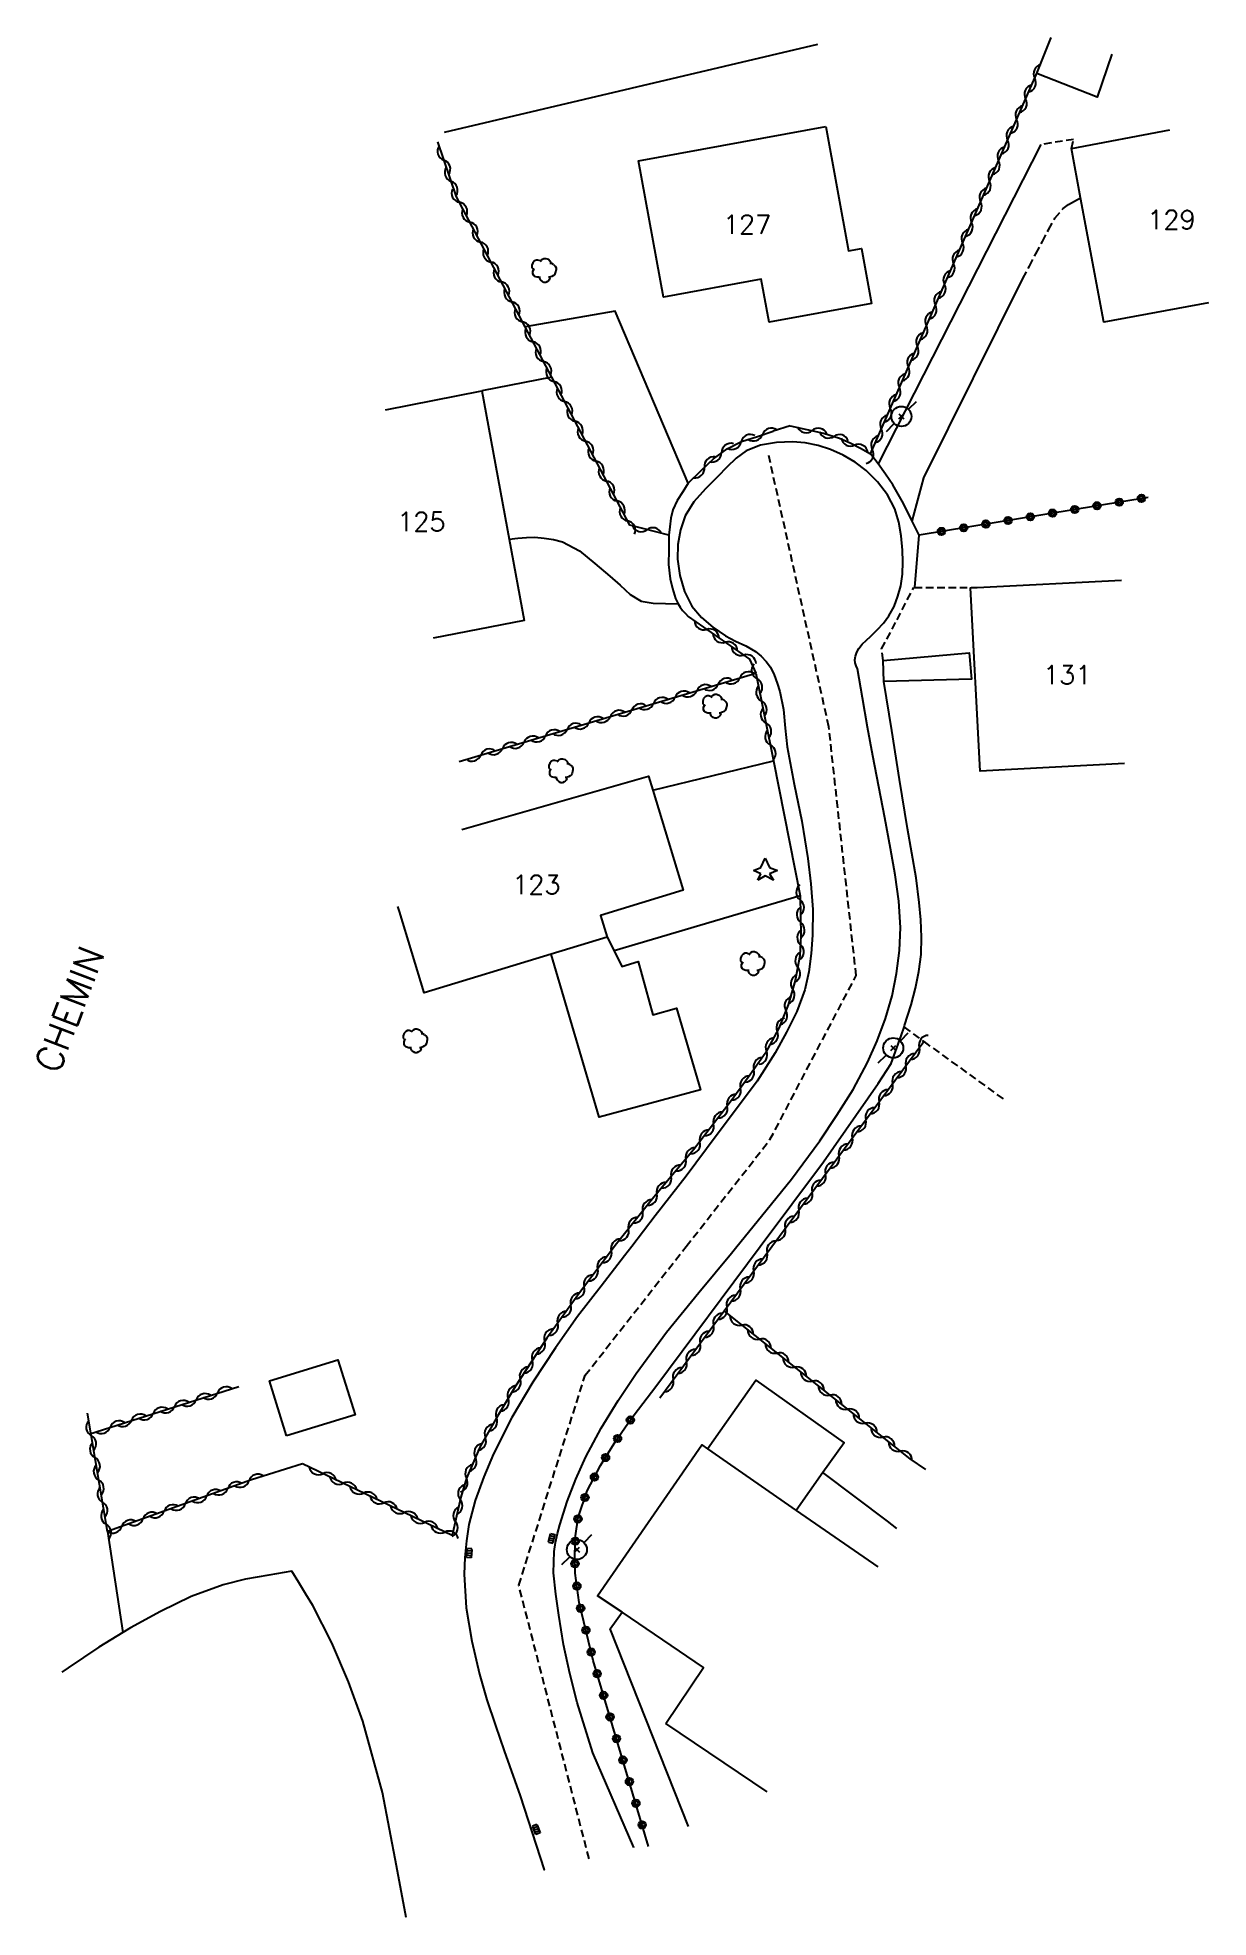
# Model space of a CAD drawing. Header units: millimetres. Extents: x 143000 to 143957, y 139149 to 140000.
# Drawn here: x 143879.4 to 143957.3, y 139626.3 to 139751.5 of the extents above; entities that cross this region are included whole.
import ezdxf
from ezdxf.enums import TextEntityAlignment as Align

# ---------------------------------------------------------------- set-up
doc = ezdxf.new("R2010")
doc.units = ezdxf.units.MM
doc.linetypes.add('DASHED', pattern=[0.75, 0.5, -0.25])
doc.layers.get('0').update_dxf_attribs({"linetype": 'CONTINUOUS'})
for name, color, linetype in [('W0001', 6, 'DASHED'), ('W0008', 7, 'CONTINUOUS'), ('W0017', 7, 'CONTINUOUS'), ('W0101', 7, 'CONTINUOUS'), ('W0104', 1, 'CONTINUOUS'), ('W0105', 7, 'CONTINUOUS'), ('W0112', 1, 'DASHED'), ('W0300', 7, 'CONTINUOUS'), ('W0303', 7, 'CONTINUOUS'), ('W0310', 3, 'CONTINUOUS'), ('W0323', 7, 'CONTINUOUS'), ('W0330', 7, 'CONTINUOUS'), ('W0401', 7, 'CONTINUOUS'), ('W0473', 7, 'CONTINUOUS'), ('W0989', 7, 'CONTINUOUS'), ('W0991', 7, 'CONTINUOUS')]:
    doc.layers.add(name, color=color, linetype=linetype)
doc.styles.get("Standard").update_dxf_attribs({"font": 'romans.shx', "width": 0.85})

msp = doc.modelspace()

# ---------------------------------------------------------------- texts
at = {"layer": 'W0989'}
msp.add_text('CHEMIN', height=1.75, rotation=69.104, dxfattribs=at).set_placement((143880.75, 139682.44))
at = {"layer": 'W0991'}
for s, p in [('129', (143954.87, 139739.41)), ('127', (143926.6, 139739.09)), ('125', (143904.91, 139719.29)), ('131', (143947.93, 139709.09)), ('123', (143912.57, 139695.11))]:
    msp.add_text(s, height=1.25, dxfattribs=at).set_placement(p, align=Align.MIDDLE_CENTER)

# ---------------------------------------------------------------- blocks, each defined once
blk = doc.blocks.new('T473')
for p, q in [((-0.166667, 0.166667), (0.166667, -0.166667)), ((-0.166667, -0.166667), (0.166667, 0.166667)), ((0.500001, 0.500001), (1.000002, 1.000002)), ((-1.000002, -1.000002), (-0.500001, -0.500001))]:
    blk.add_line(p, q)
blk.add_ellipse((0, 0), major_axis=(0.471405, 0.471405), ratio=1, start_param=5.4977871438, end_param=11.780972451)
blk = doc.blocks.new('T300')
for p, q in [((-0.8, 0.51), (-0.86, 0.34)), ((-0.86, 0.34), (-0.86, 0.17)), ((-0.86, 0.17), (-0.74, 0.06)), ((-0.69, 0.63), (-0.8, 0.51)), ((-0.8, -0.06), (-0.74, 0.06)), ((-0.74, 0.06), (-0.69, 0.11)), ((-0.57, 0.69), (-0.69, 0.63)), ((-0.46, 0.69), (-0.57, 0.69)), ((-0.29, 0.63), (-0.46, 0.69)), ((-0.29, 0.63), (-0.17, 0.74)), ((-0.23, 0.57), (-0.29, 0.63)), ((-0.17, 0.74), (-0.06, 0.8)), ((-0.06, 0.8), (0.06, 0.8)), ((0.06, 0.8), (0.23, 0.74)), ((0.23, 0.74), (0.34, 0.63)), ((0.34, 0.63), (0.4, 0.51)), ((0.46, 0.46), (0.34, 0.46)), ((0.4, 0.51), (0.4, 0.46)), ((0.57, 0.4), (0.46, 0.46)), ((0.57, 0.4), (0.69, 0.29)), ((0.69, 0.29), (0.74, 0.17)), ((0.74, 0.06), (0.69, -0.17)), ((0.74, 0.17), (0.74, 0.06)), ((-0.8, -0.17), (-0.8, -0.06)), ((-0.8, -0.23), (-0.8, -0.17)), ((-0.74, -0.34), (-0.8, -0.23)), ((-0.69, -0.4), (-0.74, -0.34)), ((-0.51, -0.46), (-0.69, -0.4)), ((-0.4, -0.46), (-0.51, -0.46)), ((-0.4, -0.46), (-0.34, -0.46)), ((-0.34, -0.46), (-0.34, -0.4)), ((-0.34, -0.51), (-0.34, -0.46)), ((-0.29, -0.63), (-0.34, -0.51)), ((-0.17, -0.74), (-0.29, -0.63)), ((-0.06, -0.8), (-0.17, -0.74)), ((0.06, -0.8), (-0.06, -0.8)), ((0.17, -0.74), (0.06, -0.8)), ((0.23, -0.69), (0.17, -0.74)), ((0.29, -0.46), (0.23, -0.46)), ((0.29, -0.63), (0.23, -0.69)), ((0.46, -0.4), (0.29, -0.46)), ((0.34, -0.51), (0.29, -0.63)), ((0.34, -0.51), (0.34, -0.46)), ((0.57, -0.34), (0.46, -0.4)), ((0.63, -0.29), (0.57, -0.34)), ((0.69, -0.17), (0.63, -0.29))]:
    blk.add_line(p, q)
blk = doc.blocks.new('T303')
for p, q in [((-0.77, 0), (-0.28, 0.21)), ((-0.28, -0.21), (-0.77, 0)), ((-0.28, 0.21), (0, 0.83)), ((0, 0.83), (0.28, 0.21)), ((0.28, 0.21), (0.83, 0)), ((0.83, 0), (0.28, -0.21)), ((-0.49, -0.63), (-0.28, -0.21)), ((0, -0.35), (-0.49, -0.63)), ((0.56, -0.63), (0, -0.35)), ((0.28, -0.21), (0.56, -0.63))]:
    blk.add_line(p, q)
blk = doc.blocks.new('T401')
for p, q in [((-0.3, 0.3), (0, 0.3)), ((-0.3, -0.25), (-0.3, 0.3)), ((-0.3, 0.15), (0, 0.15)), ((-0.3, 0), (0, 0)), ((0, 0.3), (0, -0.25)), ((-0.3, -0.15), (0, -0.15)), ((-0.3, -0.25), (-0.3, -0.3)), ((-0.3, -0.3), (0, -0.3)), ((0, -0.3), (0, -0.25))]:
    blk.add_line(p, q)
blk = doc.blocks.new('t323o')
at = {"color": 0, "linetype": 'Continuous'}
for radius in [0.25, 0.15]:
    blk.add_circle((0, 0), radius, dxfattribs=at)
blk = doc.blocks.new('t310o')
at = {"color": 0, "linetype": 'Continuous'}
for centre, start, end in [((-0.5, 0.38), 216.8699, 323.1304), ((0.5, -0.37), 36.8699, 143.1303)]:
    blk.add_arc(centre, 0.625, start, end, dxfattribs=at)

# ---------------------------------------------------------------- linework, layer by layer
at = {"layer": 'W0001'}
for points in [[(143922.55, 139671), (143928.13, 139678.12), (143933.87, 139689.05), (143932.05, 139705.63), (143928.05, 139723.69)], [(143916.08, 139630.21), (143911.4, 139648.44), (143915.82, 139662.42), (143922.55, 139671)]]:
    msp.add_lwpolyline(points, dxfattribs=at)
at = {"layer": 'W0008'}
for points in [[(143933.95, 139709.48), (143933.88, 139709.69), (143933.81, 139709.89), (143933.78, 139710.09), (143933.82, 139710.34), (143933.92, 139710.59), (143934.05, 139710.83), (143934.28, 139711.12), (143934.55, 139711.39), (143934.83, 139711.65), (143935.26, 139712.09), (143935.68, 139712.53), (143936.05, 139713.01), (143936.39, 139713.64), (143936.65, 139714.32), (143936.84, 139715.02), (143936.96, 139715.8), (143936.98, 139716.61), (143936.95, 139717.4), (143936.87, 139718.34), (143936.72, 139719.26), (143936.45, 139720.14), (143935.95, 139721.08), (143935.3, 139721.95), (143934.54, 139722.7), (143933.81, 139723.25), (143933.01, 139723.72), (143932.17, 139724.09), (143931.35, 139724.36), (143930.48, 139724.54), (143929.62, 139724.61), (143928.57, 139724.57), (143927.51, 139724.38), (143926.54, 139724.01), (143925.87, 139723.52), (143925.25, 139722.92), (143924.66, 139722.3), (143923.84, 139721.48), (143923.06, 139720.62), (143922.48, 139719.67), (143922.17, 139718.75), (143922, 139717.76), (143921.97, 139716.79), (143922.12, 139715.7), (143922.44, 139714.63), (143922.93, 139713.66), (143923.56, 139712.91), (143924.33, 139712.26), (143925.16, 139711.68), (143925.83, 139711.33), (143926.53, 139711.02), (143927.17, 139710.63), (143927.54, 139710.32), (143927.87, 139709.97), (143928.16, 139709.59), (143928.42, 139709.08), (143928.61, 139708.53), (143928.78, 139707.98), (143929.02, 139706.77), (143929.14, 139705.53), (143929.27, 139704.29), (143929.74, 139701.81), (143930.26, 139699.34), (143930.66, 139696.85), (143930.85, 139695.16), (143930.98, 139693.45), (143930.97, 139691.75), (143930.88, 139690.52), (143930.71, 139689.3), (143930.45, 139688.1), (143929.92, 139686.66), (143929.23, 139685.27), (143928.48, 139683.91), (143927.27, 139682.01), (143925.91, 139680.18), (143924.54, 139678.37), (143922.54, 139675.69), (143920.49, 139673.04), (143918.93, 139671)], [(143925.92, 139671), (143927.57, 139673.03), (143929.57, 139675.49), (143931.45, 139678.04), (143932.59, 139679.74), (143933.67, 139681.47), (143934.62, 139683.27), (143935.26, 139684.71), (143935.82, 139686.19), (143936.26, 139687.7), (143936.56, 139689.2), (143936.75, 139690.73), (143936.83, 139692.26), (143936.72, 139694.01), (143936.46, 139695.76), (143936.16, 139697.51), (143935.79, 139699.57), (143935.38, 139701.62), (143934.98, 139703.68), (143934.63, 139705.61), (143934.29, 139707.55), (143933.95, 139709.48)], [(143918.93, 139671), (143918.45, 139670.38), (143916.88, 139668.36), (143915.32, 139666.34), (143913.84, 139664.26), (143912.33, 139661.97), (143910.93, 139659.62), (143909.72, 139657.18), (143909.07, 139655.65), (143908.5, 139654.08), (143908.08, 139652.48), (143907.91, 139651.39), (143907.81, 139650.28), (143907.77, 139649.17), (143907.9, 139646.94), (143908.28, 139644.71), (143908.78, 139642.52), (143909.27, 139640.8), (143909.85, 139639.1), (143910.43, 139637.41), (143911.5, 139634.41), (143913.1, 139629.47), (143913.1, 139629.47), (143913.1, 139629.47)], [(143919.07, 139630.96), (143919.07, 139630.96), (143916.33, 139637.28), (143916.33, 139637.28), (143915.29, 139640.63), (143914.81, 139642.55), (143914.38, 139644.48), (143914.06, 139646.43), (143913.86, 139647.85), (143913.71, 139649.27), (143913.75, 139650.68), (143913.85, 139651.28), (143913.99, 139651.88), (143914.14, 139652.47), (143914.62, 139654.01), (143915.21, 139655.51), (143915.87, 139656.98), (143916.88, 139658.89), (143918.01, 139660.74), (143919.21, 139662.55), (143921.23, 139665.29), (143923.4, 139667.93), (143925.56, 139670.56), (143925.92, 139671)]]:
    msp.add_lwpolyline(points, dxfattribs=at)
at = {"layer": 'W0017'}
for points in [[(143946.16, 139744.41), (143935.33, 139723.14)], [(143937.6, 139719.32), (143938.38, 139722.2), (143944.98, 139735.48)], [(143922.69, 139721.86), (143917.82, 139733.31), (143911.83, 139732.27)], [(143913.6, 139728.91), (143908.95, 139728.01)], [(143910.77, 139718.12), (143911.34, 139718.18), (143911.91, 139718.24), (143912.47, 139718.25), (143913.1, 139718.2), (143913.71, 139718.1), (143914.31, 139717.94), (143915.44, 139717.35), (143916.46, 139716.51), (143917.47, 139715.65), (143918.15, 139715.05), (143918.82, 139714.44), (143919.56, 139714), (143920.34, 139713.85), (143921.18, 139713.83), (143922.02, 139713.82)], [(143920.32, 139701.4), (143928.36, 139703.36)], [(143930.13, 139694.37), (143917.75, 139690.69)], [(143936.58, 139652.21), (143935.95, 139652.71), (143933.81, 139654.33), (143931.66, 139655.95)]]:
    msp.add_lwpolyline(points, dxfattribs=at)
at = {"layer": 'W0101'}
msp.add_lwpolyline([(143931.84, 139745.62), (143933.36, 139737.34), (143934.22, 139737.49), (143934.89, 139733.82), (143928.08, 139732.57), (143927.55, 139735.44), (143921.04, 139734.24), (143919.37, 139743.33)], close=True, dxfattribs=at)
for points in [[(143948.2, 139744.16), (143954.77, 139745.39)], [(143957.33, 139733.87), (143950.36, 139732.57), (143948.82, 139740.87), (143948.2, 139744.16)], [(143902.52, 139726.75), (143908.95, 139728.01)], [(143908.95, 139728.01), (143910.77, 139718.12), (143911.76, 139712.71), (143905.71, 139711.53)], [(143951.75, 139703.17), (143942.13, 139702.67), (143941.49, 139714.88), (143941.93, 139714.9), (143951.53, 139715.4)], [(143907.6, 139698.78), (143920.04, 139702.33), (143920.32, 139701.4), (143922.35, 139694.74), (143916.85, 139693.06), (143917.29, 139691.61), (143913.55, 139690.47), (143905.1, 139687.89), (143903.45, 139693.31), (143903.34, 139693.66)], [(143921.19, 139639.23), (143923.71, 139642.96), (143918.28, 139646.63), (143916.64, 139647.74), (143923.6, 139657.78), (143923.96, 139657.53), (143929.88, 139653.42), (143935.32, 139649.65)], [(143927.95, 139634.67), (143921.19, 139639.23)]]:
    msp.add_lwpolyline(points, dxfattribs=at)
at = {"layer": 'W0104'}
for points in [[(143950.9, 139750.44), (143949.93, 139747.57), (143945.9, 139749.14), (143945.93, 139749.21), (143946.85, 139751.54)], [(143917.29, 139691.61), (143917.75, 139690.69), (143918.27, 139689.66), (143919.36, 139689.98), (143920.32, 139686.44), (143921.9, 139686.87), (143923.5, 139681.44), (143916.75, 139679.61), (143913.55, 139690.47)], [(143923.96, 139657.53), (143927.18, 139662.09), (143933.06, 139657.93), (143931.66, 139655.95), (143929.88, 139653.42)], [(143922.7, 139632.36), (143917.49, 139645.54), (143918.28, 139646.63)]]:
    msp.add_lwpolyline(points, dxfattribs=at)
msp.add_lwpolyline([(143895.94, 139658.38), (143894.8, 139662.05), (143899.36, 139663.46), (143900.5, 139659.79)], close=True, dxfattribs=at)
at = {"layer": 'W0105'}
msp.add_lwpolyline([(143935.67, 139710.05), (143941.39, 139710.55), (143941.55, 139708.79), (143935.71, 139708.65)], close=True, dxfattribs=at)
at = {"layer": 'W0112'}
for points in [[(143948.2, 139744.16), (143948.35, 139744.76), (143946.16, 139744.41)], [(143944.98, 139735.48), (143945.41, 139736.31), (143945.83, 139737.14), (143946.28, 139737.96), (143946.68, 139738.74), (143947.11, 139739.51), (143947.65, 139740.15), (143948.02, 139740.41), (143948.42, 139740.64), (143948.82, 139740.87)], [(143935.67, 139710.05), (143935.56, 139710.81), (143936.59, 139712.75), (143937.7, 139714.91), (143937.77, 139714.91), (143941.93, 139714.9)], [(143937.06, 139685.61), (143938.38, 139684.65), (143943.67, 139680.83)]]:
    msp.add_lwpolyline(points, dxfattribs=at)
at = {"layer": 'W0300'}
msp.add_lwpolyline([(143931.29, 139751.08), (143906.44, 139745.21)], dxfattribs=at)
at = {"layer": 'W0310'}
for points in [[(143929.48, 139725.68), (143930.58, 139725.44), (143931.69, 139725.19), (143932.76, 139724.86), (143933.46, 139724.54), (143934.15, 139724.18), (143934.83, 139723.82), (143945.93, 139749.21)], [(143921.39, 139718.38), (143918.8, 139719.06), (143913.6, 139728.91), (143911.83, 139732.27), (143907.26, 139740.94), (143906.01, 139744.59)], [(143922.69, 139721.86), (143923.53, 139722.67), (143924.36, 139723.47), (143925.27, 139724.15), (143926.24, 139724.62), (143927.29, 139724.97), (143928.34, 139725.33)], [(143922.69, 139712.97), (143926.76, 139710.13), (143927.19, 139709.2)], [(143907.43, 139703.31), (143927.19, 139709.2), (143928.36, 139703.36)], [(143930.13, 139694.37), (143930.16, 139693.03), (143930.19, 139691.69), (143930.11, 139690.36), (143929.81, 139688.72), (143929.34, 139687.1), (143928.72, 139685.54), (143927.8, 139683.86), (143926.68, 139682.27), (143925.54, 139680.7), (143923.04, 139677.44), (143920.4, 139674.28), (143917.83, 139671.07), (143917.77, 139671)], [(143928.26, 139671), (143938.38, 139684.65)], [(143917.77, 139671), (143915.52, 139668.01), (143913.27, 139664.9), (143911.19, 139661.69), (143909.98, 139659.7), (143908.83, 139657.68), (143907.91, 139655.57), (143907.55, 139654.31), (143907.26, 139653.03), (143906.97, 139651.74), (143897, 139656.52)], [(143920.8, 139660.93), (143925.08, 139666.71), (143928.26, 139671)], [(143937.47, 139656.86), (143925.08, 139666.71)], [(143882.76, 139658.51), (143892.75, 139661.68)], [(143893.59, 139655.45), (143884, 139652.01), (143882.68, 139659.89)]]:
    msp.add_lwpolyline(points, dxfattribs=at)
at = {"layer": 'W0323'}
for points in [[(143953.31, 139720.91), (143938.07, 139718.39)], [(143920.05, 139631.04), (143916.36, 139643.43), (143915.89, 139645.36), (143915.42, 139647.28), (143915.16, 139649.23), (143915.13, 139650.48), (143915.18, 139651.73), (143915.36, 139652.95), (143915.96, 139654.73), (143916.85, 139656.42), (143917.87, 139658.05), (143918.26, 139658.63), (143918.67, 139659.21), (143919.08, 139659.78)]]:
    msp.add_lwpolyline(points, dxfattribs=at)
at = {"layer": 'W0330'}
for points in [[(143929.48, 139725.68), (143928.34, 139725.33)], [(143938.07, 139718.39), (143937.6, 139719.32), (143937.5, 139719.52), (143936.93, 139720.65), (143936.31, 139721.75), (143935.83, 139722.45), (143935.33, 139723.14), (143934.83, 139723.82)], [(143922.69, 139721.86), (143922.32, 139721.28), (143921.95, 139720.7), (143921.66, 139720.08), (143921.53, 139719.53), (143921.46, 139718.95), (143921.39, 139718.38)], [(143921.39, 139718.38), (143921.39, 139717.41), (143921.38, 139716.44), (143921.49, 139715.49), (143921.64, 139714.83), (143921.84, 139714.18), (143922.02, 139713.82), (143922.14, 139713.59), (143922.31, 139713.38), (143922.5, 139713.17), (143922.69, 139712.97)], [(143937.77, 139714.91), (143938.07, 139718.39)], [(143936.87, 139685.03), (143937.06, 139685.61), (143937.1, 139685.72), (143937.32, 139686.41), (143937.53, 139687.11), (143937.82, 139688.21), (143938.05, 139689.33), (143938.2, 139690.46), (143938.23, 139691.61), (143938.17, 139692.76), (143938.07, 139693.91), (143937.86, 139695.56), (143937.57, 139697.2), (143937.29, 139698.84), (143936.76, 139702.11), (143936.24, 139705.38), (143935.71, 139708.65)], [(143928.36, 139703.36), (143930.13, 139694.37)], [(143927.48, 139671), (143931.7, 139676.65), (143935.34, 139681.85), (143936.2, 139683.2), (143936.87, 139685.03)], [(143919.08, 139659.78), (143920.53, 139661.68), (143927.48, 139671)], [(143897, 139656.52), (143893.59, 139655.45)], [(143938.52, 139656.15), (143937.47, 139656.86)], [(143884, 139652.01), (143885.03, 139645.29)], [(143896.28, 139649.37), (143894.75, 139649.1), (143893.21, 139648.83), (143891.71, 139648.47), (143889.59, 139647.68), (143887.54, 139646.69), (143885.54, 139645.6), (143885.03, 139645.29), (143883.43, 139644.32), (143881.38, 139642.94), (143880.98, 139642.65)], [(143903.89, 139626.31), (143903.25, 139629.75), (143902.33, 139634.62), (143901.02, 139639.37), (143900.05, 139642), (143898.96, 139644.59), (143897.69, 139647.08), (143897.23, 139647.85), (143896.76, 139648.61), (143896.28, 139649.37)]]:
    msp.add_lwpolyline(points, dxfattribs=at)

# ---------------------------------------------------------------- block references
at = {"layer": 'W0300', "rotation": 359.9999899820874}
for p in [(143913.14, 139736.03), (143924.51, 139706.99), (143914.26, 139702.7), (143927.03, 139689.85), (143904.56, 139684.7)]:
    msp.add_blockref('T300', p, dxfattribs=at)
at = {"layer": 'W0303', "rotation": 359.9999899820874}
msp.add_blockref('T303', (143927.81, 139696.04), dxfattribs=at)
at = {"layer": 'W0310'}
for p, rotation in [((143945.77, 139748.83), 66.37973927756319), ((143945.16, 139747.46), 66.37973927756319), ((143944.56, 139746.08), 66.37973927756319), ((143943.96, 139744.71), 66.37973927756319), ((143906.42, 139743.38), 108.9067616195656), ((143943.36, 139743.33), 66.37973927756319), ((143906.9, 139741.96), 108.9067616195656), ((143942.76, 139741.96), 66.37973927756319), ((143907.45, 139740.57), 117.8072895116736), ((143942.16, 139740.59), 66.37973927756319), ((143908.15, 139739.24), 117.8072895116736), ((143941.56, 139739.21), 66.37973927756319), ((143908.85, 139737.92), 117.8072895116736), ((143940.96, 139737.84), 66.37973927756319), ((143909.55, 139736.59), 117.8072895116736), ((143940.36, 139736.46), 66.37973927756319), ((143910.25, 139735.26), 117.8072895116736), ((143910.95, 139733.94), 117.8072895116736), ((143939.76, 139735.09), 66.37973927756319), ((143939.15, 139733.71), 66.37973927756319), ((143911.65, 139732.61), 117.8072895116736), ((143938.55, 139732.34), 66.37973927756319), ((143912.35, 139731.28), 117.8118801160275), ((143937.95, 139730.96), 66.37973927756319), ((143913.05, 139729.96), 117.8118801160275), ((143937.35, 139729.59), 66.37973927756319), ((143913.75, 139728.63), 117.8127166842001), ((143936.75, 139728.22), 66.37973927756319), ((143914.45, 139727.3), 117.8127166842001), ((143936.15, 139726.84), 66.37973927756319), ((143915.15, 139725.98), 117.8127166842001), ((143935.55, 139725.47), 66.37973927756319), ((143915.85, 139724.65), 117.8127166842001), ((143926.21, 139724.6), 25.33612228648404), ((143927.63, 139725.09), 18.68085194594699), ((143930.94, 139725.36), 347.5807443168073), ((143932.39, 139724.97), 342.6125366163203), ((143933.76, 139724.38), 332.3070942321067), ((143934.95, 139724.09), 66.37973927756319), ((143916.55, 139723.32), 117.8127166842001), ((143923.77, 139722.91), 43.94946163745732), ((143924.91, 139723.88), 37.01129360674473), ((143917.25, 139722), 117.8127166842001), ((143917.95, 139720.67), 117.8127166842001), ((143918.65, 139719.34), 117.8127166842001), ((143919.94, 139718.76), 165.1662350470765), ((143923.92, 139712.11), 325.0968441070445), ((143925.15, 139711.25), 325.0968441070445), ((143926.38, 139710.4), 325.0968441070445), ((143924.68, 139708.45), 16.6063130232484), ((143926.12, 139708.88), 16.6063130232484), ((143927.26, 139708.82), 281.3646273982018), ((143920.37, 139707.17), 16.6063130232484), ((143921.81, 139707.59), 16.6063130232484), ((143923.25, 139708.02), 16.6063130232484), ((143927.56, 139707.35), 281.3646273982018), ((143916.06, 139705.88), 16.6063130232484), ((143917.5, 139706.31), 16.6063130232484), ((143918.93, 139706.74), 16.6063130232484), ((143927.86, 139705.88), 281.3646273982018), ((143911.75, 139704.59), 16.6063130232484), ((143913.18, 139705.02), 16.6063130232484), ((143914.62, 139705.45), 16.6063130232484), ((143928.15, 139704.41), 281.3646273982018), ((143908.87, 139703.74), 16.6063130232484), ((143910.31, 139704.17), 16.6063130232484), ((143930.13, 139694.09), 271.3242750716865), ((143930.17, 139692.59), 271.3669776674385), ((143930.16, 139691.1), 266.6740991246094), ((143929.97, 139689.61), 259.5696125301517), ((143929.64, 139688.15), 253.719463220935), ((143929.19, 139686.72), 248.4782969678055), ((143928.61, 139685.34), 241.1747984854939), ((143927.89, 139684.02), 241.1747984854939), ((143938.08, 139684.26), 53.47064290550101), ((143927.05, 139682.78), 235.0587032551696), ((143937.19, 139683.05), 53.47064290550101), ((143926.17, 139681.56), 233.9444277401625), ((143936.3, 139681.85), 53.47064290550101), ((143925.28, 139680.36), 232.5275103463512), ((143935.4, 139680.64), 53.47064290550101), ((143924.37, 139679.17), 232.5275103463512), ((143934.51, 139679.44), 53.47064290550101), ((143923.46, 139677.98), 232.5275103463512), ((143933.62, 139678.23), 53.47064290550101), ((143922.52, 139676.81), 230.0767749414951), ((143932.73, 139677.03), 53.47064290550101), ((143921.55, 139675.66), 230.0767749414951), ((143931.83, 139675.82), 53.47064290550101), ((143920.59, 139674.51), 230.0767749414951), ((143930.94, 139674.62), 53.47064290550101), ((143919.65, 139673.34), 231.2488005834804), ((143930.05, 139673.41), 53.47064290550101), ((143918.71, 139672.17), 231.2488005834804), ((143929.15, 139672.21), 53.47064290550101), ((143917.56, 139670.71), 233.0229789595777), ((143927.94, 139670.57), 53.46891097881707), ((143916.65, 139669.51), 233.0229789595777), ((143927.05, 139669.36), 53.46891097881707), ((143915.75, 139668.32), 233.0229789595777), ((143926.16, 139668.16), 53.46891097881707), ((143914.87, 139667.1), 234.1065386126598), ((143925.26, 139666.95), 53.46891097881707), ((143913.99, 139665.89), 234.1065386126598), ((143924.37, 139665.75), 53.46308392104156), ((143926.25, 139665.77), 141.5216177896244), ((143913.12, 139664.67), 237.0489240116055), ((143923.48, 139664.54), 53.46308392104156), ((143927.43, 139664.84), 141.5216177896244), ((143912.3, 139663.41), 237.0489240116055), ((143922.58, 139663.34), 53.46308392104156), ((143928.6, 139663.91), 141.5216177896244), ((143929.78, 139662.97), 141.5216177896244), ((143911.49, 139662.15), 237.0489240116055), ((143921.69, 139662.13), 53.46308392104156), ((143930.95, 139662.04), 141.5216177896244), ((143889.91, 139660.78), 17.65699117944719), ((143891.34, 139661.24), 17.65699117944719), ((143910.69, 139660.88), 238.5926230392728), ((143932.13, 139661.11), 141.5216177896244), ((143885.62, 139659.42), 17.65699117944719), ((143887.05, 139659.87), 17.65699117944719), ((143888.48, 139660.33), 17.65699117944719), ((143909.91, 139659.59), 240.3498072388235), ((143933.3, 139660.17), 141.5216177896244), ((143934.47, 139659.24), 141.5216177896244), ((143882.93, 139658.41), 99.50977718250863), ((143884.19, 139658.96), 17.65699117944719), ((143909.17, 139658.29), 240.3498072388235), ((143935.65, 139658.31), 141.5216177896244), ((143883.18, 139656.93), 99.50977718250863), ((143908.51, 139656.95), 246.4746434409529), ((143936.82, 139657.37), 141.5216177896244), ((143883.43, 139655.45), 99.50977718250863), ((143898.35, 139655.87), 154.3898286975631), ((143907.91, 139655.57), 246.4746434409529), ((143883.68, 139653.97), 99.50977718250863), ((143890.61, 139654.38), 199.7537630776806), ((143892.02, 139654.89), 199.7537630776806), ((143893.43, 139655.4), 199.7537630776806), ((143899.71, 139655.23), 154.3898286975631), ((143901.06, 139654.58), 154.3898286975631), ((143907.5, 139654.13), 257.4098326356645), ((143883.92, 139652.49), 99.50977718250863), ((143887.78, 139653.37), 199.7537630776806), ((143889.19, 139653.87), 199.7537630776806), ((143902.41, 139653.93), 154.3898286975631), ((143903.77, 139653.28), 154.3898286975631), ((143907.18, 139652.67), 257.4523092797558), ((143884.96, 139652.35), 199.7537630776806), ((143886.37, 139652.86), 199.7537630776806), ((143905.12, 139652.63), 154.3898286975631), ((143906.47, 139651.98), 154.3898286975631)]:
    msp.add_blockref('t310o', p, dxfattribs=dict(at, rotation=rotation))
at = {"layer": 'W0323'}
for p, rotation in [((143945.47, 139719.61), 189.3681027496981), ((143946.95, 139719.86), 189.3681027496981), ((143948.43, 139720.1), 189.3681027496981), ((143949.91, 139720.35), 189.3681027496981), ((143951.39, 139720.59), 189.3681027496981), ((143952.87, 139720.84), 189.3681027496981), ((143939.55, 139718.64), 189.3681027496981), ((143941.03, 139718.88), 189.3681027496981), ((143942.51, 139719.13), 189.3681027496981), ((143943.99, 139719.37), 189.3681027496981), ((143918.83, 139659.44), 54.57559213489052), ((143917.98, 139658.21), 56.17453505896973), ((143917.18, 139656.94), 58.03583677017856), ((143916.44, 139655.64), 62.13846211674702), ((143915.81, 139654.28), 71.3326937635084), ((143915.34, 139652.85), 81.66651258985945), ((143915.16, 139651.37), 87.72032078876211), ((143915.14, 139649.87), 91.42064412947826), ((143915.27, 139648.38), 97.68743310518339), ((143915.52, 139646.9), 103.6576425055829), ((143915.87, 139645.44), 103.6576425055829), ((143916.22, 139643.98), 103.6644714675221), ((143916.62, 139642.54), 106.6035663202521), ((143917.05, 139641.1), 106.6035663202521), ((143917.48, 139639.66), 106.6035663202521), ((143917.91, 139638.22), 106.6035663202521), ((143918.34, 139636.79), 106.6035663202521), ((143918.77, 139635.35), 106.6035663202521), ((143919.2, 139633.91), 106.6035663202521), ((143919.62, 139632.47), 106.6035663202521)]:
    msp.add_blockref('t323o', p, dxfattribs=dict(at, rotation=rotation))
at = {"layer": 'W0401'}
for p, rotation in [((143913.73, 139651.53), 347.145864019792), ((143907.95, 139650.58), 174.8521223947401), ((143912.43, 139632.11), 200.4251839303466)]:
    msp.add_blockref('T401', p, dxfattribs=dict(at, rotation=rotation))
at = {"layer": 'W0473', "rotation": 359.9999899820874}
for p in [(143936.88, 139726.3), (143936.34, 139684.23), (143915.27, 139650.81)]:
    msp.add_blockref('T473', p, dxfattribs=at)

msp.set_redraw_order([(e.dxf.handle, doc.entitydb.next_handle()) for e in msp.query("TEXT MTEXT ATTDEF DIMENSION ARC_DIMENSION")])  # texts and dimensions are drawn at this point

doc.saveas('drawing.dxf')
